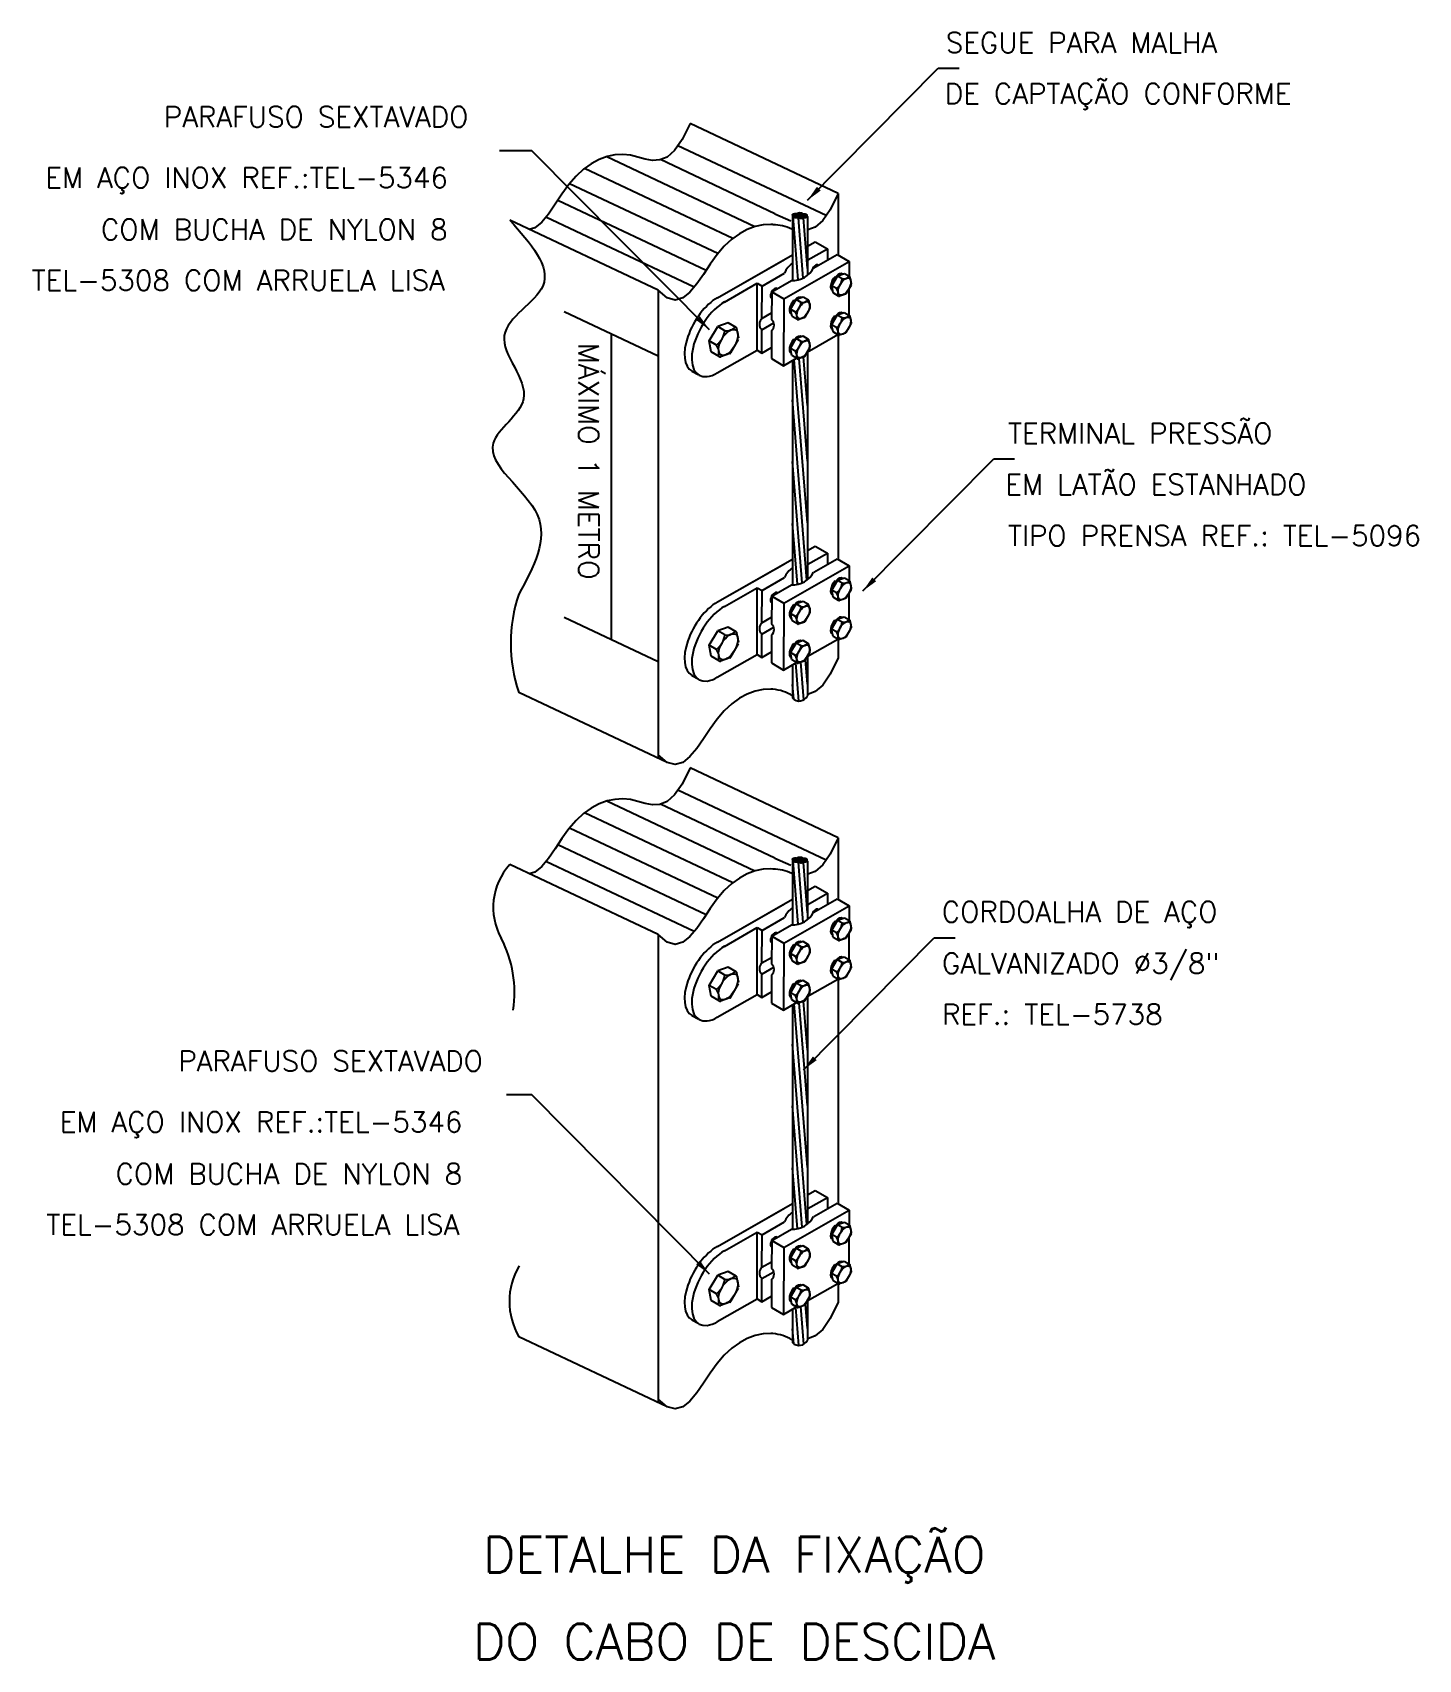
# Model space of a CAD drawing. Header units: millimetres. Extents: x -5156.6 to -5143, y -4612.5 to -4596.6.
import ezdxf
from ezdxf.enums import TextEntityAlignment as Align

# ---------------------------------------------------------------- set-up
doc = ezdxf.new("R2010")
doc.units = ezdxf.units.MM
doc.header["$LTSCALE"] = 10
doc.layers.add('Termotécnica', color=7, linetype='Continuous')
doc.styles.add('r140', font='romans.shx')
doc.styles.add('r80', font='romans.shx')

msp = doc.modelspace()

# ---------------------------------------------------------------- texts
at = {"layer": 'Termotécnica', "color": 2, "style": 'r80'}
for s, p in [('SEGUE PARA MALHA', (-5147.656, -4596.815)), ('DE CAPTAÇÃO CONFORME', (-5147.665, -4597.314)), ('PARAFUSO SEXTAVADO ', (-5155.313, -4597.541)), ('EM AÇO INOX REF.:TEL-5346', (-5156.473, -4598.137)), ('COM BUCHA DE NYLON 8 ', (-5155.928, -4598.644)), ('TEL-5308 COM ARRUELA LISA', (-5156.607, -4599.141)), ('TERMINAL PRESSÃO', (-5147.046, -4600.639)), ('EM LATÃO ESTANHADO', (-5147.072, -4601.14)), ('TIPO PRENSA REF.: TEL-5096', (-5147.047, -4601.641)), ('CORDOALHA DE AÇO ', (-5147.695, -4605.323)), ('GALVANIZADO %%C3/8" ', (-5147.693, -4605.827)), ('REF.: TEL-5738', (-5147.692, -4606.326)), ('PARAFUSO SEXTAVADO ', (-5155.171, -4606.784)), ('EM AÇO INOX REF.:TEL-5346', (-5156.331, -4607.38)), ('COM BUCHA DE NYLON 8 ', (-5155.785, -4607.888)), ('TEL-5308 COM ARRUELA LISA', (-5156.464, -4608.385))]:
    msp.add_text(s, height=0.2, dxfattribs=at).set_placement(p)
msp.add_text('MÁXIMO 1 METRO', height=0.2, rotation=269.9976, dxfattribs=at).set_placement((-5151.253, -4599.655))
at = {"layer": 'Termotécnica', "color": 5, "style": 'r140'}
for s, p in [('DETALHE DA FIXAÇÃO', (-5149.726, -4611.796)), ('DO CABO DE DESCIDA', (-5149.726, -4612.647))]:
    msp.add_text(s, height=0.35, dxfattribs=at).set_placement(p, align=Align.BOTTOM_CENTER)

# ---------------------------------------------------------------- linework, layer by layer
at = {"layer": 'Termotécnica', "color": 2}
for p, q in [((-5149.009, -4598.257), (-5147.729, -4596.965)), ((-5147.729, -4596.965), (-5147.525, -4596.965)), ((-5148.709, -4598.19), (-5150.16, -4597.505)), ((-5151.708, -4597.772), (-5152.027, -4597.772)), ((-5149.97, -4599.525), (-5151.708, -4597.772)), ((-5148.709, -4598.19), (-5148.709, -4598.794)), ((-5150.473, -4599.138), (-5151.924, -4598.453)), ((-5149.156, -4598.401), (-5149.156, -4599.042)), ((-5149.011, -4598.419), (-5149.011, -4598.992)), ((-5149.891, -4599.211), (-5149.156, -4598.791)), ((-5149.011, -4598.708), (-5148.933, -4598.663)), ((-5149.007, -4598.842), (-5148.815, -4598.732)), ((-5148.949, -4598.918), (-5148.72, -4598.787)), ((-5148.933, -4598.663), (-5148.815, -4598.732)), ((-5148.815, -4598.732), (-5148.815, -4598.841)), ((-5148.72, -4598.787), (-5148.602, -4598.856)), ((-5149.891, -4599.211), (-5149.234, -4598.836)), ((-5149.242, -4599.222), (-5148.602, -4598.856)), ((-5148.602, -4598.856), (-5148.603, -4599.003)), ((-5149.823, -4599.254), (-5149.502, -4599.07)), ((-5149.504, -4599.726), (-5149.502, -4599.07)), ((-5149.502, -4599.07), (-5149.455, -4599.098)), ((-5149.456, -4599.415), (-5149.455, -4599.098)), ((-5149.455, -4599.098), (-5149.234, -4598.972)), ((-5149.36, -4599.153), (-5149.167, -4599.042)), ((-5148.772, -4599.094), (-5148.717, -4599)), ((-5148.758, -4599.165), (-5148.772, -4599.094)), ((-5148.724, -4599.121), (-5148.772, -4599.094)), ((-5148.739, -4599.006), (-5148.731, -4599.01)), ((-5148.732, -4599.007), (-5148.726, -4599.015)), ((-5148.732, -4599.007), (-5148.724, -4599.011)), ((-5148.731, -4599.01), (-5148.727, -4599.017)), ((-5148.648, -4598.976), (-5148.717, -4599)), ((-5148.669, -4599.027), (-5148.717, -4599)), ((-5148.596, -4599.007), (-5148.648, -4598.976)), ((-5148.631, -4599.171), (-5148.58, -4599.084)), ((-5148.579, -4599.076), (-5148.591, -4599.014)), ((-5150.473, -4599.138), (-5150.473, -4603.719)), ((-5149.37, -4599.198), (-5149.372, -4599.198)), ((-5149.36, -4599.197), (-5149.371, -4599.201)), ((-5149.36, -4599.153), (-5149.361, -4599.426)), ((-5149.36, -4599.153), (-5149.242, -4599.222)), ((-5149.327, -4599.127), (-5149.325, -4599.12)), ((-5149.242, -4599.222), (-5149.245, -4599.877)), ((-5149.175, -4599.324), (-5149.12, -4599.23)), ((-5149.142, -4599.236), (-5149.134, -4599.241)), ((-5149.135, -4599.237), (-5149.127, -4599.242)), ((-5149.135, -4599.237), (-5149.129, -4599.245)), ((-5149.134, -4599.241), (-5149.13, -4599.247)), ((-5149.051, -4599.207), (-5149.12, -4599.23)), ((-5149.072, -4599.257), (-5149.12, -4599.23)), ((-5148.999, -4599.237), (-5149.051, -4599.207)), ((-5148.982, -4599.307), (-5148.994, -4599.244)), ((-5148.706, -4599.195), (-5148.758, -4599.165)), ((-5148.637, -4599.176), (-5148.697, -4599.196)), ((-5148.604, -4599.122), (-5148.605, -4599.385)), ((-5149.456, -4599.415), (-5149.361, -4599.361)), ((-5149.127, -4599.352), (-5149.175, -4599.324)), ((-5149.161, -4599.395), (-5149.175, -4599.324)), ((-5149.109, -4599.426), (-5149.161, -4599.395)), ((-5149.04, -4599.406), (-5149.1, -4599.427)), ((-5149.034, -4599.401), (-5148.983, -4599.314)), ((-5148.773, -4599.476), (-5148.718, -4599.382)), ((-5148.74, -4599.388), (-5148.732, -4599.393)), ((-5148.733, -4599.389), (-5148.725, -4599.394)), ((-5148.733, -4599.389), (-5148.727, -4599.398)), ((-5148.732, -4599.393), (-5148.728, -4599.399)), ((-5148.649, -4599.359), (-5148.718, -4599.382)), ((-5148.67, -4599.409), (-5148.718, -4599.382)), ((-5148.597, -4599.389), (-5148.649, -4599.359)), ((-5148.58, -4599.459), (-5148.592, -4599.396)), ((-5149.972, -4599.635), (-5149.889, -4599.493)), ((-5149.787, -4599.457), (-5149.889, -4599.493)), ((-5149.818, -4599.534), (-5149.889, -4599.493)), ((-5149.708, -4599.503), (-5149.787, -4599.457)), ((-5149.682, -4599.608), (-5149.7, -4599.515)), ((-5149.457, -4599.753), (-5149.456, -4599.525)), ((-5149.456, -4599.525), (-5149.34, -4599.458)), ((-5149.362, -4599.535), (-5149.363, -4599.808)), ((-5149.052, -4599.589), (-5149.12, -4599.612)), ((-5149, -4599.619), (-5149.052, -4599.589)), ((-5149, -4599.619), (-5149.052, -4599.589)), ((-5149.012, -4599.744), (-5148.714, -4599.573)), ((-5148.725, -4599.504), (-5148.773, -4599.476)), ((-5148.759, -4599.547), (-5148.773, -4599.476)), ((-5148.707, -4599.578), (-5148.759, -4599.547)), ((-5148.709, -4599.577), (-5148.709, -4601.773)), ((-5148.638, -4599.558), (-5148.698, -4599.579)), ((-5148.632, -4599.553), (-5148.581, -4599.466)), ((-5149.952, -4599.742), (-5149.972, -4599.635)), ((-5149.901, -4599.676), (-5149.972, -4599.635)), ((-5149.873, -4599.788), (-5149.952, -4599.742)), ((-5149.893, -4599.947), (-5149.504, -4599.726)), ((-5149.761, -4599.751), (-5149.684, -4599.619)), ((-5149.504, -4599.726), (-5149.457, -4599.753)), ((-5149.457, -4599.753), (-5149.363, -4599.699)), ((-5149.175, -4599.707), (-5149.12, -4599.612)), ((-5149.128, -4599.734), (-5149.175, -4599.707)), ((-5149.162, -4599.778), (-5149.175, -4599.707)), ((-5149.143, -4599.618), (-5149.135, -4599.623)), ((-5149.135, -4599.619), (-5149.127, -4599.624)), ((-5149.135, -4599.619), (-5149.129, -4599.628)), ((-5149.135, -4599.623), (-5149.13, -4599.63)), ((-5149.073, -4599.64), (-5149.12, -4599.612)), ((-5149.035, -4599.784), (-5148.984, -4599.696)), ((-5149.011, -4599.742), (-5149.011, -4601.972)), ((-5148.983, -4599.689), (-5148.995, -4599.627)), ((-5149.77, -4599.758), (-5149.86, -4599.789)), ((-5149.363, -4599.808), (-5149.245, -4599.877)), ((-5149.245, -4599.877), (-5149.117, -4599.804)), ((-5149.11, -4599.808), (-5149.162, -4599.778)), ((-5149.156, -4599.826), (-5149.156, -4602.022)), ((-5149.041, -4599.789), (-5149.101, -4599.809)), ((-5149.041, -4599.789), (-5149.101, -4599.809)), ((-5150.141, -4599.929), (-5150.08, -4599.964)), ((-5148.467, -4602.082), (-5147.186, -4600.789)), ((-5147.186, -4600.789), (-5146.983, -4600.789)), ((-5149.011, -4601.687), (-5148.933, -4601.643)), ((-5148.933, -4601.643), (-5148.815, -4601.711)), ((-5149.891, -4602.19), (-5149.156, -4601.77)), ((-5149.891, -4602.19), (-5149.234, -4601.815)), ((-5149.007, -4601.821), (-5148.815, -4601.711)), ((-5148.949, -4601.897), (-5148.72, -4601.766)), ((-5148.815, -4601.711), (-5148.815, -4601.821)), ((-5148.72, -4601.766), (-5148.602, -4601.835)), ((-5149.455, -4602.077), (-5149.234, -4601.951)), ((-5149.242, -4602.201), (-5148.602, -4601.835)), ((-5148.772, -4602.073), (-5148.717, -4601.979)), ((-5148.648, -4601.956), (-5148.717, -4601.979)), ((-5148.669, -4602.006), (-5148.717, -4601.979)), ((-5148.596, -4601.986), (-5148.648, -4601.956)), ((-5148.602, -4601.835), (-5148.603, -4601.982)), ((-5149.823, -4602.233), (-5149.502, -4602.05)), ((-5149.504, -4602.705), (-5149.502, -4602.05)), ((-5149.502, -4602.05), (-5149.455, -4602.077)), ((-5149.456, -4602.394), (-5149.455, -4602.077)), ((-5149.36, -4602.132), (-5149.361, -4602.405)), ((-5149.36, -4602.132), (-5149.167, -4602.021)), ((-5149.36, -4602.132), (-5149.242, -4602.201)), ((-5149.327, -4602.107), (-5149.325, -4602.1)), ((-5148.724, -4602.101), (-5148.772, -4602.073)), ((-5148.758, -4602.144), (-5148.772, -4602.073)), ((-5148.739, -4601.985), (-5148.731, -4601.99)), ((-5148.732, -4601.986), (-5148.724, -4601.991)), ((-5148.732, -4601.986), (-5148.726, -4601.994)), ((-5148.731, -4601.99), (-5148.727, -4601.996)), ((-5148.631, -4602.15), (-5148.58, -4602.063)), ((-5148.604, -4602.102), (-5148.605, -4602.364)), ((-5148.579, -4602.056), (-5148.591, -4601.993)), ((-5148.579, -4602.056), (-5148.591, -4601.993)), ((-5149.37, -4602.177), (-5149.372, -4602.178)), ((-5149.36, -4602.177), (-5149.371, -4602.18)), ((-5149.242, -4602.201), (-5149.245, -4602.856)), ((-5149.175, -4602.304), (-5149.12, -4602.209)), ((-5149.142, -4602.215), (-5149.134, -4602.22)), ((-5149.135, -4602.216), (-5149.129, -4602.225)), ((-5149.135, -4602.216), (-5149.127, -4602.221)), ((-5149.134, -4602.22), (-5149.13, -4602.227)), ((-5149.051, -4602.186), (-5149.12, -4602.209)), ((-5149.072, -4602.237), (-5149.12, -4602.209)), ((-5148.999, -4602.216), (-5149.051, -4602.186)), ((-5149.034, -4602.381), (-5148.983, -4602.293)), ((-5148.982, -4602.286), (-5148.994, -4602.224)), ((-5148.706, -4602.175), (-5148.758, -4602.144)), ((-5148.637, -4602.155), (-5148.697, -4602.176)), ((-5149.787, -4602.437), (-5149.889, -4602.472)), ((-5149.708, -4602.483), (-5149.787, -4602.437)), ((-5149.456, -4602.394), (-5149.361, -4602.34)), ((-5149.456, -4602.504), (-5149.34, -4602.438)), ((-5149.161, -4602.375), (-5149.175, -4602.304)), ((-5149.127, -4602.331), (-5149.175, -4602.304)), ((-5149.109, -4602.405), (-5149.161, -4602.375)), ((-5149.04, -4602.386), (-5149.1, -4602.406)), ((-5148.773, -4602.456), (-5148.718, -4602.361)), ((-5148.759, -4602.527), (-5148.773, -4602.456)), ((-5148.725, -4602.483), (-5148.773, -4602.456)), ((-5148.74, -4602.367), (-5148.732, -4602.372)), ((-5148.733, -4602.368), (-5148.727, -4602.377)), ((-5148.733, -4602.368), (-5148.725, -4602.373)), ((-5148.732, -4602.372), (-5148.728, -4602.379)), ((-5148.649, -4602.338), (-5148.718, -4602.361)), ((-5148.67, -4602.389), (-5148.718, -4602.361)), ((-5148.597, -4602.368), (-5148.649, -4602.338)), ((-5148.632, -4602.533), (-5148.581, -4602.445)), ((-5148.58, -4602.438), (-5148.592, -4602.376)), ((-5149.972, -4602.614), (-5149.889, -4602.472)), ((-5149.901, -4602.656), (-5149.972, -4602.614)), ((-5149.952, -4602.721), (-5149.972, -4602.614)), ((-5149.818, -4602.513), (-5149.889, -4602.472)), ((-5149.761, -4602.73), (-5149.684, -4602.599)), ((-5149.682, -4602.587), (-5149.7, -4602.494)), ((-5149.457, -4602.732), (-5149.456, -4602.504)), ((-5149.362, -4602.514), (-5149.363, -4602.787)), ((-5149.175, -4602.686), (-5149.12, -4602.592)), ((-5149.143, -4602.598), (-5149.135, -4602.602)), ((-5149.135, -4602.599), (-5149.129, -4602.607)), ((-5149.135, -4602.599), (-5149.127, -4602.603)), ((-5149.135, -4602.602), (-5149.13, -4602.609)), ((-5149.052, -4602.568), (-5149.12, -4602.592)), ((-5149.073, -4602.619), (-5149.12, -4602.592)), ((-5149, -4602.599), (-5149.052, -4602.568)), ((-5149, -4602.599), (-5149.052, -4602.568)), ((-5149.012, -4602.723), (-5148.714, -4602.553)), ((-5148.983, -4602.668), (-5148.995, -4602.606)), ((-5148.707, -4602.557), (-5148.759, -4602.527)), ((-5148.709, -4602.556), (-5148.709, -4602.738)), ((-5148.638, -4602.538), (-5148.698, -4602.558)), ((-5149.873, -4602.767), (-5149.952, -4602.721)), ((-5149.893, -4602.927), (-5149.504, -4602.705)), ((-5149.77, -4602.737), (-5149.86, -4602.768)), ((-5149.504, -4602.705), (-5149.457, -4602.732)), ((-5149.457, -4602.732), (-5149.363, -4602.678)), ((-5149.162, -4602.757), (-5149.175, -4602.686)), ((-5149.128, -4602.713), (-5149.175, -4602.686)), ((-5149.11, -4602.787), (-5149.162, -4602.757)), ((-5149.041, -4602.768), (-5149.101, -4602.788)), ((-5149.041, -4602.768), (-5149.101, -4602.788)), ((-5149.035, -4602.763), (-5148.984, -4602.676)), ((-5149.011, -4602.722), (-5149.011, -4603.11)), ((-5150.141, -4602.909), (-5150.08, -4602.943)), ((-5149.363, -4602.787), (-5149.245, -4602.856)), ((-5149.245, -4602.856), (-5149.117, -4602.783)), ((-5149.156, -4602.805), (-5149.156, -4603.133)), ((-5150.385, -4603.76), (-5151.836, -4603.075)), ((-5148.709, -4604.498), (-5150.16, -4603.813)), ((-5148.709, -4604.498), (-5148.709, -4605.102)), ((-5150.473, -4605.446), (-5151.924, -4604.761)), ((-5149.156, -4604.709), (-5149.156, -4605.351)), ((-5149.011, -4604.727), (-5149.011, -4605.301)), ((-5149.011, -4605.016), (-5148.933, -4604.971)), ((-5148.933, -4604.971), (-5148.815, -4605.04)), ((-5149.891, -4605.519), (-5149.156, -4605.099)), ((-5149.891, -4605.519), (-5149.234, -4605.144)), ((-5149.242, -4605.53), (-5148.602, -4605.164)), ((-5149.007, -4605.15), (-5148.815, -4605.04)), ((-5148.949, -4605.226), (-5148.72, -4605.095)), ((-5148.815, -4605.04), (-5148.815, -4605.149)), ((-5148.72, -4605.095), (-5148.602, -4605.164)), ((-5148.602, -4605.164), (-5148.603, -4605.311)), ((-5149.455, -4605.406), (-5149.234, -4605.28)), ((-5148.772, -4605.402), (-5148.717, -4605.308)), ((-5148.739, -4605.314), (-5148.731, -4605.318)), ((-5148.732, -4605.315), (-5148.724, -4605.32)), ((-5148.732, -4605.315), (-5148.726, -4605.323)), ((-5148.731, -4605.318), (-5148.727, -4605.325)), ((-5148.648, -4605.284), (-5148.717, -4605.308)), ((-5148.669, -4605.335), (-5148.717, -4605.308)), ((-5148.596, -4605.315), (-5148.648, -4605.284)), ((-5148.579, -4605.384), (-5148.591, -4605.322)), ((-5150.473, -4605.446), (-5150.473, -4610.027)), ((-5149.823, -4605.562), (-5149.502, -4605.378)), ((-5149.504, -4606.034), (-5149.502, -4605.378)), ((-5149.502, -4605.378), (-5149.455, -4605.406)), ((-5149.456, -4605.723), (-5149.455, -4605.406)), ((-5149.36, -4605.461), (-5149.361, -4605.734)), ((-5149.36, -4605.461), (-5149.167, -4605.35)), ((-5149.36, -4605.461), (-5149.242, -4605.53)), ((-5149.327, -4605.435), (-5149.325, -4605.428)), ((-5149.049, -4606.77), (-5147.768, -4605.478)), ((-5148.724, -4605.43), (-5148.772, -4605.402)), ((-5148.758, -4605.473), (-5148.772, -4605.402)), ((-5148.706, -4605.504), (-5148.758, -4605.473)), ((-5148.637, -4605.484), (-5148.697, -4605.504)), ((-5148.631, -4605.479), (-5148.58, -4605.392)), ((-5148.604, -4605.43), (-5148.605, -4605.693)), ((-5147.768, -4605.478), (-5147.564, -4605.478)), ((-5149.37, -4605.506), (-5149.372, -4605.507)), ((-5149.36, -4605.505), (-5149.371, -4605.509)), ((-5149.242, -4605.53), (-5149.245, -4606.185)), ((-5149.175, -4605.632), (-5149.12, -4605.538)), ((-5149.161, -4605.703), (-5149.175, -4605.632)), ((-5149.127, -4605.66), (-5149.175, -4605.632)), ((-5149.142, -4605.544), (-5149.134, -4605.549)), ((-5149.135, -4605.545), (-5149.129, -4605.554)), ((-5149.135, -4605.545), (-5149.127, -4605.55)), ((-5149.134, -4605.549), (-5149.13, -4605.555)), ((-5149.051, -4605.515), (-5149.12, -4605.538)), ((-5149.072, -4605.566), (-5149.12, -4605.538)), ((-5148.999, -4605.545), (-5149.051, -4605.515)), ((-5149.034, -4605.709), (-5148.983, -4605.622)), ((-5148.982, -4605.615), (-5148.994, -4605.553)), ((-5149.972, -4605.943), (-5149.889, -4605.801)), ((-5149.787, -4605.766), (-5149.889, -4605.801)), ((-5149.818, -4605.842), (-5149.889, -4605.801)), ((-5149.708, -4605.812), (-5149.787, -4605.766)), ((-5149.456, -4605.723), (-5149.361, -4605.669)), ((-5149.456, -4605.833), (-5149.34, -4605.766)), ((-5149.109, -4605.734), (-5149.161, -4605.703)), ((-5149.04, -4605.714), (-5149.1, -4605.735)), ((-5148.773, -4605.784), (-5148.718, -4605.69)), ((-5148.759, -4605.855), (-5148.773, -4605.784)), ((-5148.725, -4605.812), (-5148.773, -4605.784)), ((-5148.74, -4605.696), (-5148.732, -4605.701)), ((-5148.733, -4605.697), (-5148.727, -4605.706)), ((-5148.733, -4605.697), (-5148.725, -4605.702)), ((-5148.732, -4605.701), (-5148.728, -4605.707)), ((-5148.649, -4605.667), (-5148.718, -4605.69)), ((-5148.67, -4605.718), (-5148.718, -4605.69)), ((-5148.597, -4605.697), (-5148.649, -4605.667)), ((-5148.632, -4605.862), (-5148.581, -4605.774)), ((-5148.58, -4605.767), (-5148.592, -4605.705)), ((-5149.901, -4605.984), (-5149.972, -4605.943)), ((-5149.952, -4606.05), (-5149.972, -4605.943)), ((-5149.761, -4606.059), (-5149.684, -4605.928)), ((-5149.682, -4605.916), (-5149.7, -4605.823)), ((-5149.457, -4606.061), (-5149.456, -4605.833)), ((-5149.362, -4605.843), (-5149.363, -4606.116)), ((-5149.175, -4606.015), (-5149.12, -4605.92)), ((-5149.143, -4605.926), (-5149.135, -4605.931)), ((-5149.135, -4605.928), (-5149.129, -4605.936)), ((-5149.135, -4605.928), (-5149.127, -4605.932)), ((-5149.135, -4605.931), (-5149.13, -4605.938)), ((-5149.052, -4605.897), (-5149.12, -4605.92)), ((-5149.073, -4605.948), (-5149.12, -4605.92)), ((-5149, -4605.928), (-5149.052, -4605.897)), ((-5149, -4605.928), (-5149.052, -4605.897)), ((-5149.012, -4606.052), (-5148.714, -4605.882)), ((-5148.983, -4605.997), (-5148.995, -4605.935)), ((-5148.707, -4605.886), (-5148.759, -4605.855)), ((-5148.709, -4605.885), (-5148.709, -4608.081)), ((-5148.638, -4605.866), (-5148.698, -4605.887)), ((-5149.873, -4606.096), (-5149.952, -4606.05)), ((-5149.893, -4606.256), (-5149.504, -4606.034)), ((-5149.77, -4606.066), (-5149.86, -4606.097)), ((-5149.504, -4606.034), (-5149.457, -4606.061)), ((-5149.457, -4606.061), (-5149.363, -4606.007)), ((-5149.363, -4606.116), (-5149.245, -4606.185)), ((-5149.245, -4606.185), (-5149.117, -4606.112)), ((-5149.162, -4606.086), (-5149.175, -4606.015)), ((-5149.128, -4606.042), (-5149.175, -4606.015)), ((-5149.11, -4606.116), (-5149.162, -4606.086)), ((-5149.041, -4606.097), (-5149.101, -4606.117)), ((-5149.041, -4606.097), (-5149.101, -4606.117)), ((-5149.035, -4606.092), (-5148.984, -4606.005)), ((-5149.011, -4606.051), (-5149.011, -4608.28)), ((-5150.141, -4606.237), (-5150.08, -4606.272)), ((-5149.156, -4606.134), (-5149.156, -4608.33)), ((-5151.708, -4607.015), (-5151.958, -4607.015)), ((-5149.97, -4608.769), (-5151.708, -4607.015)), ((-5149.011, -4607.995), (-5148.933, -4607.951)), ((-5149.007, -4608.129), (-5148.815, -4608.019)), ((-5148.933, -4607.951), (-5148.815, -4608.019)), ((-5148.815, -4608.019), (-5148.815, -4608.129)), ((-5149.891, -4608.499), (-5149.156, -4608.078)), ((-5149.891, -4608.499), (-5149.234, -4608.123)), ((-5149.242, -4608.509), (-5148.602, -4608.143)), ((-5148.949, -4608.205), (-5148.72, -4608.074)), ((-5148.72, -4608.074), (-5148.602, -4608.143)), ((-5148.602, -4608.143), (-5148.603, -4608.29)), ((-5149.455, -4608.385), (-5149.234, -4608.259)), ((-5149.36, -4608.44), (-5149.167, -4608.33)), ((-5148.772, -4608.381), (-5148.717, -4608.287)), ((-5148.739, -4608.293), (-5148.731, -4608.298)), ((-5148.732, -4608.294), (-5148.726, -4608.303)), ((-5148.732, -4608.294), (-5148.724, -4608.299)), ((-5148.731, -4608.298), (-5148.727, -4608.304)), ((-5148.648, -4608.264), (-5148.717, -4608.287)), ((-5148.669, -4608.315), (-5148.717, -4608.287)), ((-5148.596, -4608.294), (-5148.648, -4608.264)), ((-5148.579, -4608.364), (-5148.591, -4608.302)), ((-5148.579, -4608.364), (-5148.591, -4608.302)), ((-5149.823, -4608.541), (-5149.502, -4608.358)), ((-5149.504, -4609.013), (-5149.502, -4608.358)), ((-5149.502, -4608.358), (-5149.455, -4608.385)), ((-5149.456, -4608.702), (-5149.455, -4608.385)), ((-5149.37, -4608.485), (-5149.372, -4608.486)), ((-5149.36, -4608.485), (-5149.371, -4608.489)), ((-5149.36, -4608.44), (-5149.361, -4608.713)), ((-5149.36, -4608.44), (-5149.242, -4608.509)), ((-5149.327, -4608.415), (-5149.325, -4608.408)), ((-5149.242, -4608.509), (-5149.245, -4609.164)), ((-5149.051, -4608.494), (-5149.12, -4608.517)), ((-5148.999, -4608.525), (-5149.051, -4608.494)), ((-5148.758, -4608.452), (-5148.772, -4608.381)), ((-5148.724, -4608.409), (-5148.772, -4608.381)), ((-5148.706, -4608.483), (-5148.758, -4608.452)), ((-5148.637, -4608.463), (-5148.697, -4608.484)), ((-5148.631, -4608.458), (-5148.58, -4608.371)), ((-5148.604, -4608.41), (-5148.605, -4608.672)), ((-5149.456, -4608.702), (-5149.361, -4608.648)), ((-5149.175, -4608.612), (-5149.12, -4608.517)), ((-5149.127, -4608.639), (-5149.175, -4608.612)), ((-5149.161, -4608.683), (-5149.175, -4608.612)), ((-5149.142, -4608.523), (-5149.134, -4608.528)), ((-5149.135, -4608.525), (-5149.127, -4608.529)), ((-5149.135, -4608.525), (-5149.129, -4608.533)), ((-5149.134, -4608.528), (-5149.13, -4608.535)), ((-5149.072, -4608.545), (-5149.12, -4608.517)), ((-5149.034, -4608.689), (-5148.983, -4608.602)), ((-5148.982, -4608.594), (-5148.994, -4608.532)), ((-5148.773, -4608.764), (-5148.718, -4608.669)), ((-5148.649, -4608.646), (-5148.718, -4608.669)), ((-5148.67, -4608.697), (-5148.718, -4608.669)), ((-5148.597, -4608.677), (-5148.649, -4608.646)), ((-5149.972, -4608.922), (-5149.889, -4608.78)), ((-5149.787, -4608.745), (-5149.889, -4608.78)), ((-5149.818, -4608.822), (-5149.889, -4608.78)), ((-5149.708, -4608.791), (-5149.787, -4608.745)), ((-5149.682, -4608.896), (-5149.7, -4608.802)), ((-5149.457, -4609.04), (-5149.456, -4608.812)), ((-5149.456, -4608.812), (-5149.34, -4608.746)), ((-5149.362, -4608.822), (-5149.363, -4609.095)), ((-5149.109, -4608.713), (-5149.161, -4608.683)), ((-5149.04, -4608.694), (-5149.1, -4608.714)), ((-5148.725, -4608.791), (-5148.773, -4608.764)), ((-5148.759, -4608.835), (-5148.773, -4608.764)), ((-5148.74, -4608.675), (-5148.732, -4608.68)), ((-5148.733, -4608.677), (-5148.725, -4608.681)), ((-5148.733, -4608.677), (-5148.727, -4608.685)), ((-5148.732, -4608.68), (-5148.728, -4608.687)), ((-5148.632, -4608.841), (-5148.581, -4608.754)), ((-5148.58, -4608.746), (-5148.592, -4608.684)), ((-5149.952, -4609.029), (-5149.972, -4608.922)), ((-5149.901, -4608.964), (-5149.972, -4608.922)), ((-5149.761, -4609.038), (-5149.684, -4608.907)), ((-5149.457, -4609.04), (-5149.363, -4608.986)), ((-5149.175, -4608.994), (-5149.12, -4608.9)), ((-5149.143, -4608.906), (-5149.135, -4608.91)), ((-5149.135, -4608.907), (-5149.127, -4608.912)), ((-5149.135, -4608.907), (-5149.129, -4608.915)), ((-5149.135, -4608.91), (-5149.13, -4608.917)), ((-5149.052, -4608.876), (-5149.12, -4608.9)), ((-5149.073, -4608.927), (-5149.12, -4608.9)), ((-5149, -4608.907), (-5149.052, -4608.876)), ((-5149, -4608.907), (-5149.052, -4608.876)), ((-5149.035, -4609.071), (-5148.984, -4608.984)), ((-5149.012, -4609.031), (-5148.714, -4608.861)), ((-5148.983, -4608.976), (-5148.995, -4608.914)), ((-5148.707, -4608.865), (-5148.759, -4608.835)), ((-5148.709, -4608.864), (-5148.709, -4609.046)), ((-5148.638, -4608.846), (-5148.698, -4608.866)), ((-5149.873, -4609.075), (-5149.952, -4609.029)), ((-5149.893, -4609.235), (-5149.504, -4609.013)), ((-5149.77, -4609.046), (-5149.86, -4609.076)), ((-5149.504, -4609.013), (-5149.457, -4609.04)), ((-5149.363, -4609.095), (-5149.245, -4609.164)), ((-5149.245, -4609.164), (-5149.117, -4609.091)), ((-5149.128, -4609.022), (-5149.175, -4608.994)), ((-5149.162, -4609.065), (-5149.175, -4608.994)), ((-5149.11, -4609.096), (-5149.162, -4609.065)), ((-5149.156, -4609.113), (-5149.156, -4609.441)), ((-5149.041, -4609.076), (-5149.101, -4609.096)), ((-5149.041, -4609.076), (-5149.101, -4609.096)), ((-5149.011, -4609.03), (-5149.011, -4609.418)), ((-5150.141, -4609.217), (-5150.08, -4609.251)), ((-5150.385, -4610.068), (-5151.836, -4609.383))]:
    msp.add_line(p, q, dxfattribs=at)
at = {"layer": 'Termotécnica', "color": 1}
for p, q in [((-5149.524, -4598.516), (-5150.975, -4597.831)), ((-5148.827, -4598.408), (-5150.278, -4597.723)), ((-5149.741, -4598.631), (-5151.192, -4597.946)), ((-5149.329, -4598.389), (-5150.449, -4597.86)), ((-5149.888, -4598.78), (-5151.339, -4598.095)), ((-5150.003, -4598.944), (-5151.454, -4598.259)), ((-5150.12, -4599.107), (-5151.571, -4598.422)), ((-5149.329, -4598.389), (-5149.172, -4598.458)), ((-5149.1, -4599.036), (-5149.15, -4598.417)), ((-5149.112, -4598.406), (-5149.112, -4598.411)), ((-5149.107, -4598.387), (-5149.107, -4598.393)), ((-5149.107, -4598.399), (-5149.107, -4598.4)), ((-5149.107, -4598.412), (-5149.107, -4598.413)), ((-5149.1, -4598.42), (-5149.1, -4598.427)), ((-5149.052, -4599.019), (-5149.099, -4598.429)), ((-5149.066, -4598.399), (-5149.066, -4598.403)), ((-5149.062, -4598.408), (-5149.062, -4598.42)), ((-5149.011, -4598.925), (-5149.05, -4598.431)), ((-5149.015, -4598.401), (-5149.015, -4598.414)), ((-5150.473, -4599.783), (-5151.391, -4599.35)), ((-5150.932, -4599.567), (-5150.932, -4602.558)), ((-5149.011, -4601.416), (-5149.139, -4599.816)), ((-5149.011, -4600.811), (-5149.091, -4599.806)), ((-5149.011, -4600.267), (-5149.049, -4599.791)), ((-5149.015, -4601.975), (-5149.156, -4600.21)), ((-5149.061, -4602.002), (-5149.156, -4600.816)), ((-5149.108, -4602.017), (-5149.156, -4601.422)), ((-5150.473, -4602.775), (-5151.391, -4602.341)), ((-5149.011, -4602.993), (-5149.03, -4602.755)), ((-5149.094, -4603.16), (-5149.124, -4602.787)), ((-5149.047, -4603.148), (-5149.076, -4602.78)), ((-5149.144, -4603.143), (-5149.156, -4602.999)), ((-5148.827, -4604.716), (-5150.278, -4604.031)), ((-5149.524, -4604.824), (-5150.975, -4604.139)), ((-5149.329, -4604.697), (-5150.449, -4604.168)), ((-5149.741, -4604.94), (-5151.192, -4604.255)), ((-5149.888, -4605.088), (-5151.339, -4604.403)), ((-5150.003, -4605.252), (-5151.454, -4604.567)), ((-5150.12, -4605.415), (-5151.571, -4604.73)), ((-5149.329, -4604.697), (-5149.172, -4604.766)), ((-5149.1, -4605.344), (-5149.15, -4604.726)), ((-5149.112, -4604.714), (-5149.112, -4604.72)), ((-5149.107, -4604.696), (-5149.107, -4604.701)), ((-5149.107, -4604.707), (-5149.107, -4604.709)), ((-5149.107, -4604.72), (-5149.107, -4604.721)), ((-5149.1, -4604.728), (-5149.1, -4604.735)), ((-5149.052, -4605.327), (-5149.099, -4604.737)), ((-5149.066, -4604.707), (-5149.066, -4604.711)), ((-5149.062, -4604.716), (-5149.062, -4604.728)), ((-5149.011, -4605.234), (-5149.05, -4604.739)), ((-5149.015, -4604.709), (-5149.015, -4604.722)), ((-5149.011, -4607.119), (-5149.091, -4606.114)), ((-5149.011, -4606.576), (-5149.049, -4606.099)), ((-5149.011, -4607.725), (-5149.139, -4606.124)), ((-5149.015, -4608.283), (-5149.156, -4606.518)), ((-5149.061, -4608.31), (-5149.156, -4607.124)), ((-5149.108, -4608.325), (-5149.156, -4607.73)), ((-5149.094, -4609.468), (-5149.124, -4609.095)), ((-5149.047, -4609.456), (-5149.076, -4609.088)), ((-5149.011, -4609.301), (-5149.03, -4609.063)), ((-5149.144, -4609.451), (-5149.156, -4609.307))]:
    msp.add_line(p, q, dxfattribs=at)
at = {"layer": 'Termotécnica', "color": 2}
for points in [[(-5150.16, -4597.505), (-5150.238, -4597.664), (-5150.312, -4597.771), (-5150.385, -4597.834), (-5150.457, -4597.863), (-5150.527, -4597.867), (-5150.598, -4597.854), (-5150.67, -4597.834), (-5150.743, -4597.817), (-5150.818, -4597.809), (-5150.895, -4597.814), (-5150.972, -4597.83), (-5151.05, -4597.858), (-5151.127, -4597.9), (-5151.202, -4597.954), (-5151.276, -4598.022), (-5151.346, -4598.104), (-5151.414, -4598.198), (-5151.48, -4598.297), (-5151.545, -4598.392), (-5151.612, -4598.471), (-5151.681, -4598.527), (-5151.735, -4598.543)], [(-5148.709, -4598.19), (-5148.786, -4598.35), (-5148.861, -4598.456), (-5148.934, -4598.52), (-5149.006, -4598.548), (-5149.011, -4598.549)], [(-5149.348, -4598.496), (-5149.367, -4598.495), (-5149.444, -4598.499), (-5149.521, -4598.515), (-5149.599, -4598.543), (-5149.676, -4598.585), (-5149.751, -4598.639), (-5149.825, -4598.707), (-5149.895, -4598.789), (-5149.963, -4598.883), (-5150.028, -4598.983), (-5150.094, -4599.077), (-5150.161, -4599.156), (-5150.23, -4599.212), (-5150.304, -4599.234), (-5150.385, -4599.212), (-5150.473, -4599.138)], [(-5148.709, -4602.738), (-5148.786, -4602.897), (-5148.861, -4603.004), (-5148.934, -4603.067), (-5149.006, -4603.096), (-5149.011, -4603.096)], [(-5149.348, -4603.044), (-5149.367, -4603.042), (-5149.444, -4603.046), (-5149.521, -4603.063), (-5149.599, -4603.091), (-5149.676, -4603.132), (-5149.751, -4603.187), (-5149.825, -4603.255), (-5149.895, -4603.337), (-5149.963, -4603.431), (-5150.028, -4603.53), (-5150.094, -4603.624), (-5150.161, -4603.704), (-5150.23, -4603.76), (-5150.304, -4603.782), (-5150.385, -4603.76), (-5150.473, -4603.686)], [(-5150.16, -4603.813), (-5150.238, -4603.973), (-5150.312, -4604.079), (-5150.385, -4604.143), (-5150.457, -4604.171), (-5150.527, -4604.175), (-5150.598, -4604.162), (-5150.67, -4604.143), (-5150.743, -4604.125), (-5150.818, -4604.118), (-5150.895, -4604.122), (-5150.972, -4604.138), (-5151.05, -4604.166), (-5151.127, -4604.208), (-5151.202, -4604.262), (-5151.276, -4604.33), (-5151.346, -4604.412), (-5151.414, -4604.506), (-5151.48, -4604.606), (-5151.545, -4604.7), (-5151.612, -4604.779), (-5151.681, -4604.835), (-5151.735, -4604.851)], [(-5148.709, -4604.498), (-5148.786, -4604.658), (-5148.861, -4604.764), (-5148.934, -4604.828), (-5149.006, -4604.856), (-5149.011, -4604.857)], [(-5149.348, -4604.805), (-5149.367, -4604.803), (-5149.444, -4604.807), (-5149.521, -4604.823), (-5149.599, -4604.851), (-5149.676, -4604.893), (-5149.751, -4604.947), (-5149.825, -4605.015), (-5149.895, -4605.097), (-5149.963, -4605.192), (-5150.028, -4605.291), (-5150.094, -4605.385), (-5150.161, -4605.464), (-5150.23, -4605.52), (-5150.304, -4605.542), (-5150.385, -4605.521), (-5150.473, -4605.446)], [(-5148.709, -4609.046), (-5148.786, -4609.205), (-5148.861, -4609.312), (-5148.934, -4609.375), (-5149.006, -4609.404), (-5149.011, -4609.405)], [(-5149.348, -4609.352), (-5149.367, -4609.35), (-5149.444, -4609.355), (-5149.521, -4609.371), (-5149.599, -4609.399), (-5149.676, -4609.441), (-5149.751, -4609.495), (-5149.825, -4609.563), (-5149.895, -4609.645), (-5149.963, -4609.739), (-5150.028, -4609.838), (-5150.094, -4609.933), (-5150.161, -4610.012), (-5150.23, -4610.068), (-5150.304, -4610.09), (-5150.385, -4610.068), (-5150.473, -4609.994)]]:
    msp.add_lwpolyline(points, dxfattribs=at)
at = {"layer": 'Termotécnica', "color": 1}
for points in [[(-5149.156, -4598.401, -0.207457), (-5149.155, -4598.397, -0.095933), (-5149.149, -4598.393, -0.052726), (-5149.142, -4598.39, -0.039847), (-5149.132, -4598.388, -0.039847), (-5149.121, -4598.388, -0.052726), (-5149.114, -4598.389, -0.095933), (-5149.107, -4598.393, -0.207457), (-5149.106, -4598.396, -0.207457), (-5149.107, -4598.399, -0.095933), (-5149.112, -4598.403, -0.052726), (-5149.12, -4598.406, -0.039847), (-5149.13, -4598.408, -0.039847), (-5149.14, -4598.408, -0.052726), (-5149.148, -4598.407, -0.095933), (-5149.154, -4598.404, -0.207457)], [(-5149.15, -4598.418, -0.207457), (-5149.148, -4598.415, -0.095933), (-5149.142, -4598.412, -0.052726), (-5149.135, -4598.41, -0.039847), (-5149.124, -4598.41, -0.039847), (-5149.114, -4598.411, -0.052726), (-5149.107, -4598.413, -0.095933), (-5149.101, -4598.417, -0.207457), (-5149.1, -4598.421, -0.207457), (-5149.101, -4598.424, -0.095933), (-5149.107, -4598.427, -0.052726), (-5149.115, -4598.429, -0.039847), (-5149.125, -4598.429, -0.039847), (-5149.135, -4598.428, -0.052726), (-5149.143, -4598.426, -0.095933), (-5149.149, -4598.421, -0.207457)], [(-5149.112, -4598.406, -0.207457), (-5149.111, -4598.403, -0.095933), (-5149.104, -4598.399, -0.052726), (-5149.097, -4598.398, -0.039847), (-5149.087, -4598.397, -0.039847), (-5149.076, -4598.399, -0.052726), (-5149.069, -4598.401, -0.095933), (-5149.063, -4598.405, -0.207457), (-5149.062, -4598.408, -0.207457), (-5149.063, -4598.411, -0.095933), (-5149.07, -4598.415, -0.052726), (-5149.077, -4598.416, -0.039847), (-5149.087, -4598.417, -0.039847), (-5149.098, -4598.415, -0.052726), (-5149.105, -4598.413, -0.095933), (-5149.111, -4598.409, -0.207457)], [(-5149.1, -4598.427, -0.207457), (-5149.098, -4598.424, -0.095933), (-5149.092, -4598.42, -0.052726), (-5149.084, -4598.418, -0.039847), (-5149.074, -4598.418, -0.039847), (-5149.064, -4598.419, -0.052726), (-5149.056, -4598.422, -0.095933), (-5149.051, -4598.426, -0.207457), (-5149.049, -4598.429, -0.207457), (-5149.051, -4598.432, -0.095933), (-5149.057, -4598.435, -0.052726), (-5149.065, -4598.437, -0.039847), (-5149.075, -4598.437, -0.039847), (-5149.085, -4598.436, -0.052726), (-5149.093, -4598.434, -0.095933), (-5149.098, -4598.43, -0.207457)], [(-5149.156, -4604.709, -0.207457), (-5149.155, -4604.705, -0.095933), (-5149.149, -4604.701, -0.052726), (-5149.142, -4604.698, -0.039847), (-5149.132, -4604.696, -0.039847), (-5149.121, -4604.696, -0.052726), (-5149.114, -4604.698, -0.095933), (-5149.107, -4604.701, -0.207457), (-5149.106, -4604.704, -0.207457), (-5149.107, -4604.707, -0.095933), (-5149.112, -4604.711, -0.052726), (-5149.12, -4604.714, -0.039847), (-5149.13, -4604.716, -0.039847), (-5149.14, -4604.716, -0.052726), (-5149.148, -4604.715, -0.095933), (-5149.154, -4604.712, -0.207457)], [(-5149.15, -4604.726, -0.207457), (-5149.148, -4604.723, -0.095933), (-5149.142, -4604.72, -0.052726), (-5149.135, -4604.718, -0.039847), (-5149.124, -4604.718, -0.039847), (-5149.114, -4604.719, -0.052726), (-5149.107, -4604.722, -0.095933), (-5149.101, -4604.726, -0.207457), (-5149.1, -4604.729, -0.207457), (-5149.101, -4604.732, -0.095933), (-5149.107, -4604.735, -0.052726), (-5149.115, -4604.737, -0.039847), (-5149.125, -4604.737, -0.039847), (-5149.135, -4604.736, -0.052726), (-5149.143, -4604.734, -0.095933), (-5149.149, -4604.73, -0.207457)], [(-5149.112, -4604.714, -0.207457), (-5149.111, -4604.711, -0.095933), (-5149.104, -4604.707, -0.052726), (-5149.097, -4604.706, -0.039847), (-5149.087, -4604.705, -0.039847), (-5149.076, -4604.707, -0.052726), (-5149.069, -4604.709, -0.095933), (-5149.063, -4604.713, -0.207457), (-5149.062, -4604.716, -0.207457), (-5149.063, -4604.719, -0.095933), (-5149.07, -4604.723, -0.052726), (-5149.077, -4604.724, -0.039847), (-5149.087, -4604.725, -0.039847), (-5149.098, -4604.724, -0.052726), (-5149.105, -4604.721, -0.095933), (-5149.111, -4604.717, -0.207457)], [(-5149.1, -4604.735, -0.207457), (-5149.098, -4604.732, -0.095933), (-5149.092, -4604.728, -0.052726), (-5149.084, -4604.726, -0.039847), (-5149.074, -4604.726, -0.039847), (-5149.064, -4604.727, -0.052726), (-5149.056, -4604.73, -0.095933), (-5149.051, -4604.734, -0.207457), (-5149.049, -4604.737, -0.207457), (-5149.051, -4604.74, -0.095933), (-5149.057, -4604.744, -0.052726), (-5149.065, -4604.745, -0.039847), (-5149.075, -4604.746, -0.039847), (-5149.085, -4604.744, -0.052726), (-5149.093, -4604.742, -0.095933), (-5149.098, -4604.738, -0.207457)]]:
    msp.add_lwpolyline(points, format="xyb", close=True, dxfattribs=at)
for points in [[(-5149.107, -4598.387, -0.207457), (-5149.106, -4598.384, -0.095933), (-5149.099, -4598.381, -0.052726), (-5149.092, -4598.379, -0.039847), (-5149.081, -4598.379, -0.039847), (-5149.071, -4598.38, -0.052726), (-5149.064, -4598.382, -0.095933), (-5149.058, -4598.387, -0.207457), (-5149.057, -4598.39, -0.130458), (-5149.057, -4598.392, -0.095933)], [(-5149.065, -4598.396, -0.049151), (-5149.072, -4598.398, -0.039847), (-5149.082, -4598.398, -0.039847), (-5149.093, -4598.397, -0.052726), (-5149.1, -4598.395, -0.095933), (-5149.106, -4598.391, -0.207457), (-5149.107, -4598.387, -0.207457)], [(-5149.066, -4598.398, -0.207457), (-5149.064, -4598.395, -0.095933), (-5149.058, -4598.392, -0.052726), (-5149.05, -4598.39, -0.039847), (-5149.04, -4598.39, -0.039847), (-5149.03, -4598.391, -0.052726), (-5149.023, -4598.394, -0.095933), (-5149.017, -4598.398, -0.207457), (-5149.015, -4598.401, -0.207457), (-5149.017, -4598.404, -0.095933), (-5149.023, -4598.407, -0.052726), (-5149.031, -4598.409, -0.001764), (-5149.031, -4598.409, -0.039847)], [(-5149.045, -4598.409, -0.023019), (-5149.051, -4598.408, -0.052726), (-5149.059, -4598.406, -0.095933), (-5149.064, -4598.402, -0.207457), (-5149.066, -4598.398, -0.207457)], [(-5149.061, -4598.417, -0.207457), (-5149.06, -4598.414, -0.095933), (-5149.053, -4598.411, -0.052726), (-5149.046, -4598.409, -0.039847), (-5149.036, -4598.409, -0.039847), (-5149.025, -4598.41, -0.052726), (-5149.018, -4598.412, -0.095933), (-5149.012, -4598.416, -0.207457), (-5149.011, -4598.42, -0.207457), (-5149.012, -4598.423, -0.095933), (-5149.019, -4598.426, -0.052726), (-5149.026, -4598.428, -0.039847), (-5149.036, -4598.428, -0.039847), (-5149.047, -4598.427, -0.027092), (-5149.05, -4598.426, -0.095933)], [(-5149.06, -4598.42, -0.1939), (-5149.061, -4598.417, -0.207457)], [(-5149.107, -4604.696, -0.207457), (-5149.106, -4604.692, -0.095933), (-5149.099, -4604.689, -0.052726), (-5149.092, -4604.687, -0.039847), (-5149.081, -4604.687, -0.039847), (-5149.071, -4604.688, -0.052726), (-5149.064, -4604.691, -0.095933), (-5149.058, -4604.695, -0.207457), (-5149.057, -4604.698, -0.130458), (-5149.057, -4604.7, -0.095933)], [(-5149.065, -4604.705, -0.049151), (-5149.072, -4604.706, -0.039847), (-5149.082, -4604.706, -0.039847), (-5149.093, -4604.705, -0.052726), (-5149.1, -4604.703, -0.095933), (-5149.106, -4604.699, -0.207457), (-5149.107, -4604.696, -0.207457)], [(-5149.066, -4604.707, -0.207457), (-5149.064, -4604.704, -0.095933), (-5149.058, -4604.7, -0.052726), (-5149.05, -4604.698, -0.039847), (-5149.04, -4604.698, -0.039847), (-5149.03, -4604.699, -0.052726), (-5149.023, -4604.702, -0.095933), (-5149.017, -4604.706, -0.207457), (-5149.015, -4604.709, -0.207457), (-5149.017, -4604.712, -0.095933), (-5149.023, -4604.715, -0.052726), (-5149.031, -4604.717, -0.001764), (-5149.031, -4604.717, -0.039847)], [(-5149.045, -4604.717, -0.023019), (-5149.051, -4604.716, -0.052726), (-5149.059, -4604.714, -0.095933), (-5149.064, -4604.71, -0.207457), (-5149.066, -4604.707, -0.207457)], [(-5149.061, -4604.725, -0.207457), (-5149.06, -4604.722, -0.095933), (-5149.053, -4604.719, -0.052726), (-5149.046, -4604.717, -0.039847), (-5149.036, -4604.717, -0.039847), (-5149.025, -4604.718, -0.052726), (-5149.018, -4604.721, -0.095933), (-5149.012, -4604.725, -0.207457), (-5149.011, -4604.728, -0.207457), (-5149.012, -4604.731, -0.095933), (-5149.019, -4604.734, -0.052726), (-5149.026, -4604.736, -0.039847), (-5149.036, -4604.736, -0.039847), (-5149.047, -4604.735, -0.027092), (-5149.05, -4604.734, -0.095933)], [(-5149.06, -4604.728, -0.1939), (-5149.061, -4604.725, -0.207457)]]:
    msp.add_lwpolyline(points, format="xyb", dxfattribs=at)
at = {"layer": 'Termotécnica', "color": 2}
for centre, radius, start, end in [((-5149.346, -4598.892), 0.395, 62.6074, 90.2717), ((-5149.038, -4599.051), 0.212, 123.8154, 157.9217), ((-5149.155, -4598.811), 0.232, 267.055, 332.459), ((-5149.038, -4599.051), 0.212, 81.5923, 82.7619), ((-5148.949, -4598.926), 0.00912, 155.6255, 194.0757), ((-5148.814, -4599.006), 0.146, 307.7539, 351.7818), ((-5148.66, -4598.943), 0.0843, 263.5678, 314.258), ((-5148.602, -4599.016), 0.0109, 10.6416, 59.757), ((-5148.59, -4599.078), 0.0109, 329.757, 10.6416), ((-5149.217, -4599.237), 0.146, 307.7539, 351.7818), ((-5149.063, -4599.174), 0.0843, 263.5678, 314.258), ((-5149.004, -4599.246), 0.0109, 10.6416, 59.757), ((-5148.793, -4599.171), 0.0846, 345.3388, 35.8635), ((-5148.701, -4599.186), 0.0109, 239.757, 288.8735), ((-5148.641, -4599.166), 0.0109, 288.8735, 329.757), ((-5149.409, -4599.47), 0.0722, 130.2257, 228.439), ((-5149.409, -4599.48), 0.0722, 310.6504, 48.8636), ((-5149.196, -4599.401), 0.0846, 345.3388, 35.8635), ((-5149.103, -4599.416), 0.0109, 239.757, 288.8735), ((-5149.044, -4599.396), 0.0109, 288.8735, 329.757), ((-5148.993, -4599.309), 0.0109, 329.757, 10.6416), ((-5148.814, -4599.389), 0.146, 307.7539, 351.7818), ((-5148.661, -4599.326), 0.0843, 263.5678, 314.258), ((-5148.602, -4599.399), 0.0109, 10.6416, 59.757), ((-5150.035, -4599.503), 0.219, 307.7539, 351.7818), ((-5149.804, -4599.408), 0.127, 263.5678, 314.258), ((-5149.716, -4599.518), 0.0164, 10.6416, 59.757), ((-5148.794, -4599.553), 0.0846, 345.3388, 35.8635), ((-5148.701, -4599.568), 0.0109, 239.757, 288.8735), ((-5148.642, -4599.548), 0.0109, 288.8735, 329.757), ((-5148.591, -4599.461), 0.0109, 329.757, 10.6416), ((-5150.004, -4599.751), 0.127, 345.3388, 35.8635), ((-5149.775, -4599.743), 0.0164, 288.8735, 329.757), ((-5149.217, -4599.619), 0.146, 307.7539, 351.7818), ((-5149.197, -4599.784), 0.0846, 345.3388, 35.8635), ((-5149.197, -4599.784), 0.0846, 345.3388, 35.8635), ((-5149.064, -4599.556), 0.0843, 263.5678, 314.258), ((-5149.005, -4599.629), 0.0109, 10.6416, 59.757), ((-5148.994, -4599.691), 0.0109, 329.757, 10.6416), ((-5149.865, -4599.773), 0.0164, 239.757, 288.8735), ((-5149.104, -4599.799), 0.0109, 239.757, 288.8735), ((-5149.104, -4599.799), 0.0109, 239.757, 288.8735), ((-5149.044, -4599.778), 0.0109, 288.8735, 329.757), ((-5149.044, -4599.778), 0.0109, 288.8735, 329.757), ((-5149.038, -4602.031), 0.212, 123.8154, 157.9217), ((-5149.155, -4601.79), 0.232, 267.055, 332.459), ((-5150.432, -4602.594), 1.484, 161.087, 198.913), ((-5148.814, -4601.986), 0.146, 307.7539, 351.7818), ((-5148.793, -4602.15), 0.0846, 345.3388, 35.8635), ((-5148.66, -4601.923), 0.0843, 263.5678, 314.258), ((-5148.602, -4601.995), 0.0109, 10.6416, 59.757), ((-5148.59, -4602.058), 0.0109, 329.757, 10.6416), ((-5148.59, -4602.058), 0.0109, 329.757, 10.6416), ((-5149.217, -4602.216), 0.146, 307.7539, 351.7818), ((-5149.063, -4602.153), 0.0843, 263.5678, 314.258), ((-5149.004, -4602.226), 0.0109, 10.6416, 59.757), ((-5148.993, -4602.288), 0.0109, 329.757, 10.6416), ((-5148.701, -4602.165), 0.0109, 239.757, 288.8735), ((-5148.641, -4602.145), 0.0109, 288.8735, 329.757), ((-5149.409, -4602.449), 0.0722, 130.2257, 228.439), ((-5149.409, -4602.46), 0.0722, 310.6504, 48.8636), ((-5149.196, -4602.381), 0.0846, 345.3388, 35.8635), ((-5149.103, -4602.396), 0.0109, 239.757, 288.8735), ((-5149.044, -4602.375), 0.0109, 288.8735, 329.757), ((-5148.814, -4602.368), 0.146, 307.7539, 351.7818), ((-5148.661, -4602.305), 0.0843, 263.5678, 314.258), ((-5148.602, -4602.378), 0.0109, 10.6416, 59.757), ((-5148.591, -4602.44), 0.0109, 329.757, 10.6416), ((-5150.035, -4602.482), 0.219, 307.7539, 351.7818), ((-5149.804, -4602.387), 0.127, 263.5678, 314.258), ((-5149.716, -4602.497), 0.0164, 10.6416, 59.757), ((-5149.217, -4602.598), 0.146, 307.7539, 351.7818), ((-5149.064, -4602.535), 0.0843, 263.5678, 314.258), ((-5149.005, -4602.608), 0.0109, 10.6416, 59.757), ((-5148.794, -4602.533), 0.0846, 345.3388, 35.8635), ((-5148.701, -4602.548), 0.0109, 239.757, 288.8735), ((-5148.642, -4602.527), 0.0109, 288.8735, 329.757), ((-5150.004, -4602.73), 0.127, 345.3388, 35.8635), ((-5149.865, -4602.753), 0.0164, 239.757, 288.8735), ((-5149.775, -4602.722), 0.0164, 288.8735, 329.757), ((-5149.197, -4602.763), 0.0846, 345.3388, 35.8635), ((-5149.197, -4602.763), 0.0846, 345.3388, 35.8635), ((-5149.044, -4602.758), 0.0109, 288.8735, 329.757), ((-5149.044, -4602.758), 0.0109, 288.8735, 329.757), ((-5148.994, -4602.67), 0.0109, 329.757, 10.6416), ((-5149.104, -4602.778), 0.0109, 239.757, 288.8735), ((-5149.104, -4602.778), 0.0109, 239.757, 288.8735), ((-5149.397, -4603.509), 0.468, 58.8718, 83.9292), ((-5149.091, -4603.07), 0.0897, 224.1539, 333.644), ((-5151.469, -4605.179), 0.618, 137.4408, 209.3291), ((-5149.346, -4605.2), 0.395, 62.6074, 90.2717), ((-5149.038, -4605.36), 0.212, 81.5923, 82.7619), ((-5149.038, -4605.36), 0.212, 123.8154, 157.9217), ((-5149.155, -4605.119), 0.232, 267.055, 332.459), ((-5148.949, -4605.234), 0.00912, 155.6255, 194.0757), ((-5148.66, -4605.251), 0.0843, 263.5678, 314.258), ((-5148.602, -4605.324), 0.0109, 10.6416, 59.757), ((-5153.031, -4606.011), 1.152, 351.2427, 27.355), ((-5148.814, -4605.314), 0.146, 307.7539, 351.7818), ((-5148.793, -4605.479), 0.0846, 345.3388, 35.8635), ((-5148.641, -4605.474), 0.0109, 288.8735, 329.757), ((-5148.59, -4605.386), 0.0109, 329.757, 10.6416), ((-5149.217, -4605.545), 0.146, 307.7539, 351.7818), ((-5149.063, -4605.482), 0.0843, 263.5678, 314.258), ((-5149.004, -4605.555), 0.0109, 10.6416, 59.757), ((-5148.993, -4605.617), 0.0109, 329.757, 10.6416), ((-5148.701, -4605.494), 0.0109, 239.757, 288.8735), ((-5149.409, -4605.778), 0.0722, 130.2257, 228.439), ((-5149.409, -4605.788), 0.0722, 310.6504, 48.8636), ((-5149.196, -4605.709), 0.0846, 345.3388, 35.8635), ((-5149.103, -4605.724), 0.0109, 239.757, 288.8735), ((-5149.044, -4605.704), 0.0109, 288.8735, 329.757), ((-5148.814, -4605.697), 0.146, 307.7539, 351.7818), ((-5148.661, -4605.634), 0.0843, 263.5678, 314.258), ((-5148.602, -4605.707), 0.0109, 10.6416, 59.757), ((-5148.591, -4605.769), 0.0109, 329.757, 10.6416), ((-5150.035, -4605.811), 0.219, 307.7539, 351.7818), ((-5149.804, -4605.716), 0.127, 263.5678, 314.258), ((-5149.716, -4605.826), 0.0164, 10.6416, 59.757), ((-5149.217, -4605.927), 0.146, 307.7539, 351.7818), ((-5149.064, -4605.864), 0.0843, 263.5678, 314.258), ((-5149.005, -4605.937), 0.0109, 10.6416, 59.757), ((-5148.794, -4605.861), 0.0846, 345.3388, 35.8635), ((-5148.701, -4605.876), 0.0109, 239.757, 288.8735), ((-5148.642, -4605.856), 0.0109, 288.8735, 329.757), ((-5150.004, -4606.059), 0.127, 345.3388, 35.8635), ((-5149.865, -4606.081), 0.0164, 239.757, 288.8735), ((-5149.775, -4606.051), 0.0164, 288.8735, 329.757), ((-5149.197, -4606.092), 0.0846, 345.3388, 35.8635), ((-5149.197, -4606.092), 0.0846, 345.3388, 35.8635), ((-5149.104, -4606.107), 0.0109, 239.757, 288.8735), ((-5149.104, -4606.107), 0.0109, 239.757, 288.8735), ((-5149.044, -4606.086), 0.0109, 288.8735, 329.757), ((-5149.044, -4606.086), 0.0109, 288.8735, 329.757), ((-5148.994, -4605.999), 0.0109, 329.757, 10.6416), ((-5149.038, -4608.339), 0.212, 123.8154, 157.9217), ((-5149.155, -4608.098), 0.232, 267.055, 332.459), ((-5148.814, -4608.294), 0.146, 307.7539, 351.7818), ((-5148.66, -4608.231), 0.0843, 263.5678, 314.258), ((-5148.602, -4608.304), 0.0109, 10.6416, 59.757), ((-5148.793, -4608.458), 0.0846, 345.3388, 35.8635), ((-5148.701, -4608.473), 0.0109, 239.757, 288.8735), ((-5148.641, -4608.453), 0.0109, 288.8735, 329.757), ((-5148.59, -4608.366), 0.0109, 329.757, 10.6416), ((-5148.59, -4608.366), 0.0109, 329.757, 10.6416), ((-5149.217, -4608.524), 0.146, 307.7539, 351.7818), ((-5149.196, -4608.689), 0.0846, 345.3388, 35.8635), ((-5149.063, -4608.461), 0.0843, 263.5678, 314.258), ((-5149.004, -4608.534), 0.0109, 10.6416, 59.757), ((-5148.993, -4608.596), 0.0109, 329.757, 10.6416), ((-5151.245, -4609.038), 0.684, 149.3916, 210.3295), ((-5150.035, -4608.79), 0.219, 307.7539, 351.7818), ((-5149.804, -4608.695), 0.127, 263.5678, 314.258), ((-5149.716, -4608.805), 0.0164, 10.6416, 59.757), ((-5149.409, -4608.757), 0.0722, 130.2257, 228.439), ((-5149.409, -4608.768), 0.0722, 310.6504, 48.8636), ((-5149.103, -4608.704), 0.0109, 239.757, 288.8735), ((-5149.044, -4608.683), 0.0109, 288.8735, 329.757), ((-5148.814, -4608.676), 0.146, 307.7539, 351.7818), ((-5148.794, -4608.841), 0.0846, 345.3388, 35.8635), ((-5148.661, -4608.613), 0.0843, 263.5678, 314.258), ((-5148.602, -4608.686), 0.0109, 10.6416, 59.757), ((-5148.591, -4608.748), 0.0109, 329.757, 10.6416), ((-5150.004, -4609.038), 0.127, 345.3388, 35.8635), ((-5149.217, -4608.906), 0.146, 307.7539, 351.7818), ((-5149.064, -4608.844), 0.0843, 263.5678, 314.258), ((-5149.005, -4608.916), 0.0109, 10.6416, 59.757), ((-5148.994, -4608.978), 0.0109, 329.757, 10.6416), ((-5148.701, -4608.856), 0.0109, 239.757, 288.8735), ((-5148.642, -4608.835), 0.0109, 288.8735, 329.757), ((-5149.865, -4609.061), 0.0164, 239.757, 288.8735), ((-5149.775, -4609.03), 0.0164, 288.8735, 329.757), ((-5149.197, -4609.071), 0.0846, 345.3388, 35.8635), ((-5149.197, -4609.071), 0.0846, 345.3388, 35.8635), ((-5149.104, -4609.086), 0.0109, 239.757, 288.8735), ((-5149.104, -4609.086), 0.0109, 239.757, 288.8735), ((-5149.044, -4609.066), 0.0109, 288.8735, 329.757), ((-5149.044, -4609.066), 0.0109, 288.8735, 329.757), ((-5149.397, -4609.817), 0.468, 59.7782, 83.9292), ((-5149.091, -4609.378), 0.0897, 224.1539, 333.644)]:
    msp.add_arc(centre, radius, start, end, dxfattribs=at)
at = {"layer": 'Termotécnica', "color": 1}
for centre in [(-5153.204, -4601.327), (-5153.204, -4607.636)]:
    msp.add_arc(centre, 4.492, 20.7837, 20.8255, dxfattribs=at)
at = {"layer": 'Termotécnica', "color": 2}
for centre, major_axis, ratio, start_param, end_param in [((-5148.934, -4598.936), (0.0268, 0.046), 0.509483, -0.118043, 1.57078), ((-5148.935, -4598.936), (-0.0316, -0.0452), 0.279135, 3.405042, 4.237334), ((-5149.337, -4599.167), (-0.0268, -0.046), 0.509483, -3.260657, 0.118762), ((-5148.722, -4599.059), (-0.0465, -0.0797), 0.499695, -1.988379, 0.104156), ((-5148.714, -4599.064), (-0.0465, -0.0797), 0.499695, 4.294745, 6.217726), ((-5148.719, -4599.061), (-0.0485, -0.0832), 0.440757, 3.023327, 4.28105), ((-5148.711, -4599.066), (-0.0485, -0.0832), 0.440757, 3.185665, 4.034466), ((-5149.929, -4599.56), (-0.214, -0.368), 0.509483, -2.424519, 0.015985), ((-5149.859, -4599.601), (-0.214, -0.368), 0.509483, -2.420558, 0.36715), ((-5149.337, -4599.166), (-0.0316, -0.0452), 0.279135, 5.072348, 5.757449), ((-5149.346, -4599.167), (-0.0347, -0.0429), 0.279135, 3.066812, 4.485611), ((-5149.125, -4599.289), (-0.0465, -0.0797), 0.499695, -1.988379, 0.104156), ((-5149.117, -4599.294), (-0.0465, -0.0797), 0.499695, 4.294745, 6.217726), ((-5149.122, -4599.291), (-0.0485, -0.0832), 0.440757, 3.023327, 4.28105), ((-5149.114, -4599.296), (-0.0485, -0.0832), 0.440757, 3.185665, 4.034466), ((-5148.723, -4599.441), (-0.0465, -0.0797), 0.499695, -1.988379, 0.104156), ((-5148.715, -4599.446), (-0.0465, -0.0797), 0.499695, 4.294745, 6.217726), ((-5148.72, -4599.443), (-0.0485, -0.0832), 0.440757, 3.023327, 4.28105), ((-5148.712, -4599.448), (-0.0485, -0.0832), 0.440757, 3.185665, 4.034466), ((-5149.122, -4599.674), (-0.0485, -0.0832), 0.440757, 3.023327, 4.28105), ((-5149.114, -4599.678), (-0.0485, -0.0832), 0.440757, 3.185665, 4.034466), ((-5149.126, -4599.672), (-0.0465, -0.0797), 0.499695, -1.988379, 0.104156), ((-5149.118, -4599.676), (-0.0465, -0.0797), 0.499695, 4.294745, 6.217726), ((-5149.859, -4599.601), (-0.214, -0.368), 0.509483, 0.365247, 0.732945), ((-5148.719, -4602.04), (-0.0485, -0.0832), 0.440757, 3.023327, 4.28105), ((-5148.711, -4602.045), (-0.0485, -0.0832), 0.440757, 3.185665, 4.034466), ((-5149.337, -4602.146), (-0.0268, -0.046), 0.509483, -3.260657, 0.118762), ((-5149.346, -4602.146), (-0.0347, -0.0429), 0.279135, 3.066812, 4.485611), ((-5148.722, -4602.038), (-0.0465, -0.0797), 0.499695, -1.988379, 0.104156), ((-5148.714, -4602.043), (-0.0465, -0.0797), 0.499695, 4.294745, 6.217726), ((-5149.929, -4602.539), (-0.214, -0.368), 0.509483, -2.424519, 0.015985), ((-5149.859, -4602.581), (-0.214, -0.368), 0.509483, -2.420558, 0.36715), ((-5149.337, -4602.146), (-0.0316, -0.0452), 0.279135, 5.072348, 5.757449), ((-5149.125, -4602.269), (-0.0465, -0.0797), 0.499695, -1.988379, 0.104156), ((-5149.117, -4602.273), (-0.0465, -0.0797), 0.499695, 4.294745, 6.217726), ((-5149.122, -4602.271), (-0.0485, -0.0832), 0.440757, 3.023327, 4.28105), ((-5149.114, -4602.275), (-0.0485, -0.0832), 0.440757, 3.185665, 4.034466), ((-5148.723, -4602.421), (-0.0465, -0.0797), 0.499695, -1.988379, 0.104156), ((-5148.715, -4602.425), (-0.0465, -0.0797), 0.499695, 4.294745, 6.217726), ((-5148.72, -4602.423), (-0.0485, -0.0832), 0.440757, 3.023327, 4.28105), ((-5148.712, -4602.427), (-0.0485, -0.0832), 0.440757, 3.185665, 4.034466), ((-5149.126, -4602.651), (-0.0465, -0.0797), 0.499695, -1.988379, 0.104156), ((-5149.118, -4602.656), (-0.0465, -0.0797), 0.499695, 4.294745, 6.217726), ((-5149.122, -4602.653), (-0.0485, -0.0832), 0.440757, 3.023327, 4.28105), ((-5149.114, -4602.658), (-0.0485, -0.0832), 0.440757, 3.185665, 4.034466), ((-5149.859, -4602.581), (-0.214, -0.368), 0.509483, 0.365247, 0.732945), ((-5148.934, -4605.244), (0.0268, 0.046), 0.509483, -0.118043, 1.57078), ((-5148.935, -4605.244), (-0.0316, -0.0452), 0.279135, 3.405042, 4.237334), ((-5148.722, -4605.367), (-0.0465, -0.0797), 0.499695, -1.988379, 0.104156), ((-5148.714, -4605.372), (-0.0465, -0.0797), 0.499695, 4.294745, 6.217726), ((-5148.719, -4605.369), (-0.0485, -0.0832), 0.440757, 3.023327, 4.28105), ((-5148.711, -4605.374), (-0.0485, -0.0832), 0.440757, 3.185665, 4.034466), ((-5149.337, -4605.475), (-0.0268, -0.046), 0.509483, -3.260657, 0.118762), ((-5149.337, -4605.475), (-0.0316, -0.0452), 0.279135, 5.072348, 5.757449), ((-5149.346, -4605.475), (-0.0347, -0.0429), 0.279135, 3.066812, 4.485611), ((-5149.929, -4605.868), (-0.214, -0.368), 0.509483, -2.424519, 0.015985), ((-5149.859, -4605.909), (-0.214, -0.368), 0.509483, -2.420558, 0.36715), ((-5149.125, -4605.598), (-0.0465, -0.0797), 0.499695, -1.988379, 0.104156), ((-5149.117, -4605.602), (-0.0465, -0.0797), 0.499695, 4.294745, 6.217726), ((-5149.122, -4605.599), (-0.0485, -0.0832), 0.440757, 3.023327, 4.28105), ((-5149.114, -4605.604), (-0.0485, -0.0832), 0.440757, 3.185665, 4.034466), ((-5148.723, -4605.75), (-0.0465, -0.0797), 0.499695, -1.988379, 0.104156), ((-5148.715, -4605.754), (-0.0465, -0.0797), 0.499695, 4.294745, 6.217726), ((-5148.72, -4605.751), (-0.0485, -0.0832), 0.440757, 3.023327, 4.28105), ((-5148.712, -4605.756), (-0.0485, -0.0832), 0.440757, 3.185665, 4.034466), ((-5149.126, -4605.98), (-0.0465, -0.0797), 0.499695, -1.988379, 0.104156), ((-5149.118, -4605.985), (-0.0465, -0.0797), 0.499695, 4.294745, 6.217726), ((-5149.122, -4605.982), (-0.0485, -0.0832), 0.440757, 3.023327, 4.28105), ((-5149.114, -4605.986), (-0.0485, -0.0832), 0.440757, 3.185665, 4.034466), ((-5149.859, -4605.909), (-0.214, -0.368), 0.509483, 0.365247, 0.732945), ((-5148.722, -4608.347), (-0.0465, -0.0797), 0.499695, -1.988379, 0.104156), ((-5148.714, -4608.351), (-0.0465, -0.0797), 0.499695, 4.294745, 6.217726), ((-5148.719, -4608.348), (-0.0485, -0.0832), 0.440757, 3.023327, 4.28105), ((-5148.711, -4608.353), (-0.0485, -0.0832), 0.440757, 3.185665, 4.034466), ((-5149.929, -4608.847), (-0.214, -0.368), 0.509483, -2.424519, 0.015985), ((-5149.337, -4608.454), (-0.0268, -0.046), 0.509483, -3.260657, 0.118762), ((-5149.337, -4608.454), (-0.0316, -0.0452), 0.279135, 5.072348, 5.757449), ((-5149.346, -4608.454), (-0.0347, -0.0429), 0.279135, 3.066812, 4.485611), ((-5149.122, -4608.579), (-0.0485, -0.0832), 0.440757, 3.023327, 4.28105), ((-5149.114, -4608.583), (-0.0485, -0.0832), 0.440757, 3.185665, 4.034466), ((-5149.859, -4608.889), (-0.214, -0.368), 0.509483, -2.420558, 0.36715), ((-5149.125, -4608.577), (-0.0465, -0.0797), 0.499695, -1.988379, 0.104156), ((-5149.117, -4608.582), (-0.0465, -0.0797), 0.499695, 4.294745, 6.217726), ((-5148.72, -4608.731), (-0.0485, -0.0832), 0.440757, 3.023327, 4.28105), ((-5148.712, -4608.735), (-0.0485, -0.0832), 0.440757, 3.185665, 4.034466), ((-5148.723, -4608.729), (-0.0465, -0.0797), 0.499695, -1.988379, 0.104156), ((-5148.715, -4608.734), (-0.0465, -0.0797), 0.499695, 4.294745, 6.217726), ((-5149.126, -4608.959), (-0.0465, -0.0797), 0.499695, -1.988379, 0.104156), ((-5149.118, -4608.964), (-0.0465, -0.0797), 0.499695, 4.294745, 6.217726), ((-5149.122, -4608.961), (-0.0485, -0.0832), 0.440757, 3.023327, 4.28105), ((-5149.114, -4608.966), (-0.0485, -0.0832), 0.440757, 3.185665, 4.034466), ((-5149.859, -4608.889), (-0.214, -0.368), 0.509483, 0.365247, 0.732945)]:
    msp.add_ellipse(centre, major_axis=major_axis, ratio=ratio, start_param=start_param, end_param=end_param, dxfattribs=at)
for centre, major_axis in [((-5148.647, -4599.103), (-0.0478, -0.0819)), ((-5149.05, -4599.334), (-0.0478, -0.0819)), ((-5148.648, -4599.486), (-0.0478, -0.0819)), ((-5149.785, -4599.649), (-0.072, -0.123)), ((-5149.051, -4599.716), (-0.0478, -0.0819)), ((-5148.647, -4602.083), (-0.0478, -0.0819)), ((-5149.05, -4602.313), (-0.0478, -0.0819)), ((-5148.648, -4602.465), (-0.0478, -0.0819)), ((-5149.785, -4602.628), (-0.072, -0.123)), ((-5149.051, -4602.695), (-0.0478, -0.0819)), ((-5148.647, -4605.411), (-0.0478, -0.0819)), ((-5149.05, -4605.642), (-0.0478, -0.0819)), ((-5148.648, -4605.794), (-0.0478, -0.0819)), ((-5149.785, -4605.957), (-0.072, -0.123)), ((-5149.051, -4606.024), (-0.0478, -0.0819)), ((-5148.647, -4608.391), (-0.0478, -0.0819)), ((-5149.05, -4608.621), (-0.0478, -0.0819)), ((-5149.785, -4608.936), (-0.072, -0.123)), ((-5148.648, -4608.773), (-0.0478, -0.0819)), ((-5149.051, -4609.004), (-0.0478, -0.0819))]:
    msp.add_ellipse(centre, major_axis=major_axis, ratio=0.500279, dxfattribs=at)
msp.add_spline([(-5151.924, -4598.453), (-5151.602, -4599.097), (-5151.979, -4599.582), (-5151.79, -4600.202), (-5152.087, -4600.634), (-5151.656, -4601.335), (-5151.836, -4602.113)], degree=3, dxfattribs=at)
for points in [[(-5148.917, -4598.125), (-5148.879, -4598.162), (-5149.009, -4598.257)], [(-5150.063, -4599.393), (-5150.101, -4599.43), (-5149.97, -4599.525)], [(-5148.375, -4601.95), (-5148.337, -4601.987), (-5148.467, -4602.082)], [(-5148.956, -4606.638), (-5148.919, -4606.675), (-5149.049, -4606.77)], [(-5150.063, -4608.637), (-5150.101, -4608.674), (-5149.97, -4608.769)]]:
    msp.add_solid(points, dxfattribs=at)

msp.set_redraw_order([(e.dxf.handle, doc.entitydb.next_handle()) for e in msp.query("TEXT MTEXT ATTDEF DIMENSION ARC_DIMENSION")])  # texts and dimensions are drawn at this point

doc.saveas('drawing.dxf')
